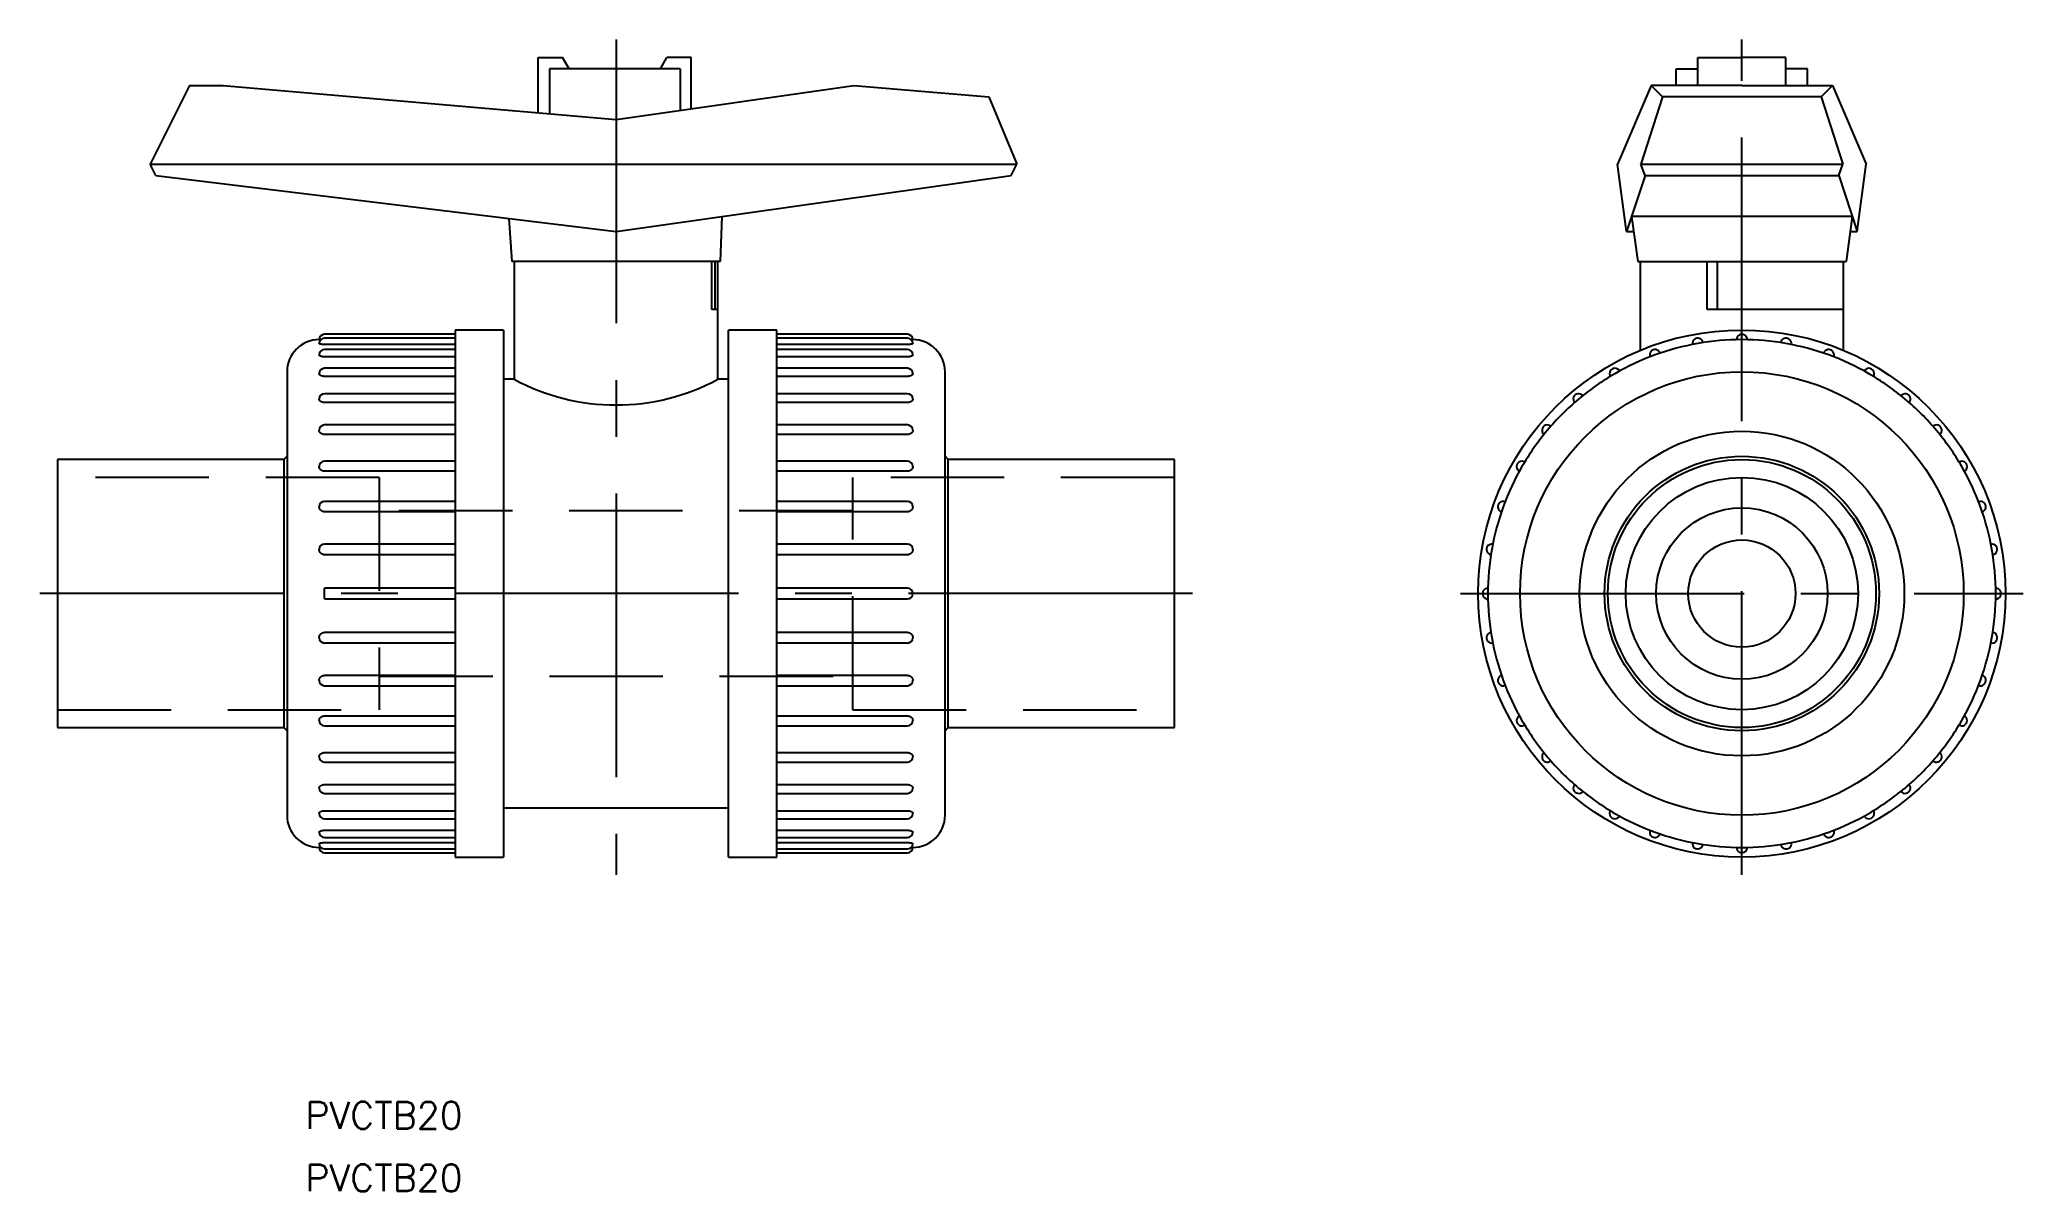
# Model space of a CAD drawing. Extents: x -191 to 31, y -67 to 62.
import ezdxf

# ---------------------------------------------------------------- set-up
doc = ezdxf.new("R2010")
doc.units = 0
doc.linetypes.add('CENTER', pattern=[50.8, 31.75, -6.35, 6.35, -6.35])
doc.linetypes.add('DASHED', pattern=[19.05, 12.7, -6.35])
doc.layers.get('0').update_dxf_attribs({"linetype": 'CONTINUOUS'})
doc.layers.add('CENTER', color=1, linetype='CENTER')
doc.styles.get("Standard").update_dxf_attribs({"font": 'txt.shx', "height": 3, "bigfont": 'bigfont.shx'})

msp = doc.modelspace()

# ---------------------------------------------------------------- texts
at = {"color": 7, "linetype": 'CONTINUOUS'}
for p in [(-160.77, -59.91), (-160.77, -66.91)]:
    msp.add_text('PVCTB20', height=3, dxfattribs=at).set_placement(p)

# ---------------------------------------------------------------- linework, layer by layer
at = {"color": 7, "linetype": 'CONTINUOUS'}
for p, q in [((-134.71, 60), (-131.97, 60)), ((-134.71, 53.83), (-134.71, 60)), ((-131.25, 58.74), (-131.97, 60)), ((-121.03, 58.74), (-120.3, 60)), ((-117.57, 60), (-120.3, 60)), ((-117.57, 54.28), (-117.57, 60)), ((-4.93, 60), (0, 60)), ((-4.93, 56.86), (-4.93, 60)), ((4.93, 60), (0, 60)), ((4.93, 56.86), (4.93, 60)), ((-118.83, 58.74), (-133.45, 58.74)), ((-133.45, 58.74), (-133.45, 53.72)), ((-118.83, 58.74), (-118.83, 54.1)), ((-7.34, 58.74), (-4.93, 58.74)), ((-7.34, 56.86), (-7.34, 58.74)), ((7.34, 58.74), (4.93, 58.74)), ((7.34, 56.86), (7.34, 58.74)), ((-173.74, 56.86), (-178.14, 48.05)), ((-173.74, 56.86), (-169.96, 56.86)), ((-169.96, 56.86), (-126, 53.08)), ((-126, 53.08), (-99.38, 56.86)), ((-99.38, 56.86), (-84.28, 55.6)), ((-84.28, 55.6), (-81.14, 48.05)), ((-10.14, 56.86), (-13.92, 48.05)), ((-8.88, 55.6), (-11.3, 48.05)), ((0, 56.86), (-10.14, 56.86)), ((-8.88, 55.6), (-10.14, 56.86)), ((8.88, 55.6), (-8.88, 55.6)), ((0, 56.86), (10.14, 56.86)), ((8.88, 55.6), (10.14, 56.86)), ((8.88, 55.6), (11.3, 48.05)), ((10.14, 56.86), (13.92, 48.05)), ((-126, 53.08), (-126, 40.53)), ((-178.14, 48.05), (-81.14, 48.05)), ((-177.51, 46.79), (-178.14, 48.05)), ((-177.51, 46.79), (-126, 40.53)), ((-126, 40.53), (-81.77, 46.79)), ((-81.77, 46.79), (-81.14, 48.05)), ((-12.91, 40.53), (-13.92, 48.05)), ((-10.84, 46.79), (-12.91, 40.53)), ((-11.3, 48.05), (11.3, 48.05)), ((-10.84, 46.79), (-11.3, 48.05)), ((-10.84, 46.79), (10.84, 46.79)), ((10.84, 46.79), (11.3, 48.05)), ((10.84, 46.79), (12.91, 40.53)), ((12.91, 40.53), (13.92, 48.05)), ((-114.14, 42.21), (-114.34, 37.17)), ((-12.36, 42.21), (-11.66, 37.17)), ((12.36, 42.21), (-12.36, 42.21)), ((12.36, 42.21), (11.66, 37.17)), ((-137.98, 41.98), (-137.66, 37.17)), ((-12.91, 40.53), (-12.12, 40.53)), ((12.12, 40.53), (12.91, 40.53)), ((-114.34, 37.17), (-137.66, 37.17)), ((-137.39, 37.17), (-137.39, 23.98)), ((-115.29, 31.78), (-115.29, 37.17)), ((-114.94, 37.17), (-114.94, 31.78)), ((-114.61, 31.78), (-114.61, 37.17)), ((-11.66, 37.17), (11.66, 37.17)), ((-11.39, 37.17), (-11.39, 27.21)), ((-3.9, 31.78), (-3.9, 37.17)), ((-2.75, 37.17), (-2.75, 31.78)), ((11.39, 31.78), (11.39, 37.17)), ((-114.61, 31.78), (-115.29, 31.78)), ((-114.61, 23.98), (-114.61, 31.78)), ((-2.76, 31.78), (-3.9, 31.78)), ((11.39, 31.78), (-2.75, 31.78)), ((11.39, 27.21), (11.39, 31.78)), ((-143.99, 29.02), (-158.62, 29.02)), ((-143.99, 29.5), (-143.99, -29.5)), ((-138.59, 29.5), (-143.99, 29.5)), ((-138.59, 29.5), (-138.59, -29.5)), ((-113.41, -29.5), (-113.41, 29.5)), ((-108.01, 29.5), (-113.41, 29.5)), ((-108.01, -29.5), (-108.01, 29.5)), ((-93.38, 29.02), (-108.01, 29.02)), ((-159.21, 28.42), (-159.22, 28.42)), ((-159.22, 28.42), (-159.22, 28.42)), ((-159.22, 28.42), (-159.22, 28.42)), ((-159.22, 28.42), (-159.22, 28.42)), ((-159.22, 28.42), (-159.22, 28.42)), ((-159.22, 27.98), (-159.22, 27.99)), ((-159.21, 27.98), (-159.22, 27.98)), ((-159.22, 27.98), (-159.22, 27.98)), ((-159.22, 26.7), (-159.22, 26.71)), ((-159.22, 26.69), (-159.22, 26.7)), ((-159.21, 26.68), (-159.22, 26.69)), ((-159.2, 28.42), (-159.21, 28.42)), ((-159.21, 28.42), (-159.21, 28.42)), ((-159.21, 28.42), (-159.21, 28.42)), ((-159.21, 28.42), (-159.21, 28.42)), ((-159.21, 28.42), (-159.21, 28.42)), ((-159.21, 27.97), (-159.21, 27.98)), ((-159.2, 27.97), (-159.21, 27.97)), ((-159.21, 26.67), (-159.21, 26.68)), ((-159.2, 26.66), (-159.21, 26.67)), ((-159.19, 28.42), (-159.2, 28.42)), ((-159.2, 28.42), (-159.2, 28.42)), ((-159.2, 28.42), (-159.2, 28.42)), ((-159.2, 27.96), (-159.2, 27.97)), ((-159.19, 27.96), (-159.2, 27.96)), ((-159.2, 26.65), (-159.2, 26.66)), ((-159.19, 26.64), (-159.2, 26.65)), ((-159.18, 28.42), (-159.19, 28.42)), ((-159.19, 28.42), (-159.19, 28.42)), ((-159.18, 27.95), (-159.19, 27.96)), ((-159.18, 26.63), (-159.19, 26.64)), ((-159.17, 28.42), (-159.18, 28.42)), ((-159.18, 28.42), (-159.18, 28.42)), ((-159.17, 27.95), (-159.18, 27.95)), ((-159.16, 28.42), (-159.17, 28.42)), ((-159.17, 28.42), (-159.17, 28.42)), ((-159.16, 27.94), (-159.17, 27.95)), ((-159.15, 28.42), (-159.16, 28.42)), ((-159.16, 28.42), (-159.16, 28.42)), ((-159.15, 27.94), (-159.16, 27.94)), ((-159.14, 28.42), (-159.15, 28.42)), ((-159.13, 27.93), (-159.15, 27.94)), ((-159.13, 28.42), (-159.14, 28.42)), ((-159.14, 28.42), (-159.14, 28.42)), ((-159.12, 28.42), (-159.13, 28.42)), ((-159.12, 27.93), (-159.13, 27.93)), ((-159.11, 28.42), (-159.12, 28.42)), ((-159.12, 28.42), (-159.12, 28.42)), ((-159.1, 27.93), (-159.12, 27.93)), ((-159.1, 28.42), (-159.11, 28.42)), ((-159.09, 28.42), (-159.1, 28.42)), ((-159.09, 27.92), (-159.1, 27.93)), ((-159.08, 28.42), (-159.09, 28.42)), ((-159.07, 27.92), (-159.09, 27.92)), ((-159.07, 28.42), (-159.08, 28.42)), ((-159.08, 28.42), (-159.08, 28.42)), ((-159.06, 28.42), (-159.07, 28.42)), ((-159.05, 27.91), (-159.07, 27.92)), ((-159.05, 28.42), (-159.06, 28.42)), ((-159.04, 28.42), (-159.05, 28.42)), ((-159.03, 27.91), (-159.05, 27.91)), ((-159.01, 27.91), (-159.03, 27.91)), ((-158.99, 27.9), (-159.01, 27.91)), ((-158.97, 27.9), (-158.99, 27.9)), ((-158.95, 27.9), (-158.97, 27.9)), ((-158.93, 27.89), (-158.95, 27.9)), ((-158.9, 27.89), (-158.93, 27.89)), ((-158.88, 27.89), (-158.9, 27.89)), ((-158.85, 27.89), (-158.88, 27.89)), ((-158.83, 27.89), (-158.85, 27.89)), ((-158.8, 27.88), (-158.83, 27.89)), ((-158.78, 27.88), (-158.8, 27.88)), ((-158.75, 27.88), (-158.78, 27.88)), ((-158.72, 27.88), (-158.75, 27.88)), ((-158.7, 27.88), (-158.72, 27.88)), ((-158.67, 27.88), (-158.7, 27.88)), ((-158.64, 27.88), (-158.67, 27.88)), ((-158.62, 27.88), (-158.64, 27.88)), ((-143.99, 28.59), (-158.62, 28.59)), ((-143.99, 27.88), (-158.62, 27.88)), ((-143.99, 27.31), (-158.62, 27.31)), ((-93.38, 28.59), (-108.01, 28.59)), ((-93.38, 27.88), (-108.01, 27.88)), ((-93.38, 27.31), (-108.01, 27.31)), ((-93.36, 27.88), (-93.38, 27.88)), ((-93.33, 27.88), (-93.36, 27.88)), ((-93.3, 27.88), (-93.33, 27.88)), ((-93.28, 27.88), (-93.3, 27.88)), ((-93.25, 27.88), (-93.28, 27.88)), ((-93.22, 27.88), (-93.25, 27.88)), ((-93.2, 27.88), (-93.22, 27.88)), ((-93.17, 27.89), (-93.2, 27.88)), ((-93.15, 27.89), (-93.17, 27.89)), ((-93.12, 27.89), (-93.15, 27.89)), ((-93.1, 27.89), (-93.12, 27.89)), ((-93.07, 27.89), (-93.1, 27.89)), ((-93.05, 27.9), (-93.07, 27.89)), ((-93.03, 27.9), (-93.05, 27.9)), ((-93.01, 27.9), (-93.03, 27.9)), ((-92.99, 27.91), (-93.01, 27.9)), ((-92.97, 27.91), (-92.99, 27.91)), ((-92.95, 27.91), (-92.97, 27.91)), ((-92.95, 28.42), (-92.96, 28.42)), ((-92.94, 28.42), (-92.95, 28.42)), ((-92.93, 27.92), (-92.95, 27.91)), ((-92.93, 28.42), (-92.94, 28.42)), ((-92.92, 28.42), (-92.93, 28.42)), ((-92.91, 27.92), (-92.93, 27.92)), ((-92.91, 28.42), (-92.92, 28.42)), ((-92.92, 28.42), (-92.92, 28.42)), ((-92.9, 28.42), (-92.91, 28.42)), ((-92.9, 27.93), (-92.91, 27.92)), ((-92.89, 28.42), (-92.9, 28.42)), ((-92.88, 27.93), (-92.9, 27.93)), ((-92.88, 28.42), (-92.89, 28.42)), ((-92.87, 28.42), (-92.88, 28.42)), ((-92.88, 28.42), (-92.88, 28.42)), ((-92.87, 27.93), (-92.88, 27.93)), ((-92.86, 28.42), (-92.87, 28.42)), ((-92.85, 27.94), (-92.87, 27.93)), ((-92.85, 28.42), (-92.86, 28.42)), ((-92.86, 28.42), (-92.86, 28.42)), ((-92.84, 28.42), (-92.85, 28.42)), ((-92.84, 27.94), (-92.85, 27.94)), ((-92.83, 28.42), (-92.84, 28.42)), ((-92.84, 28.42), (-92.84, 28.42)), ((-92.83, 27.95), (-92.84, 27.94)), ((-92.82, 28.42), (-92.83, 28.42)), ((-92.83, 28.42), (-92.83, 28.42)), ((-92.82, 27.95), (-92.83, 27.95)), ((-92.81, 28.42), (-92.82, 28.42)), ((-92.82, 28.42), (-92.82, 28.42)), ((-92.81, 27.96), (-92.82, 27.95)), ((-92.81, 26.64), (-92.82, 26.63)), ((-92.8, 28.42), (-92.81, 28.42)), ((-92.81, 28.42), (-92.81, 28.42)), ((-92.8, 27.96), (-92.81, 27.96)), ((-92.8, 26.65), (-92.81, 26.64)), ((-92.79, 28.42), (-92.8, 28.42)), ((-92.8, 28.42), (-92.8, 28.42)), ((-92.8, 28.42), (-92.8, 28.42)), ((-92.79, 27.97), (-92.8, 27.97)), ((-92.8, 27.97), (-92.8, 27.96)), ((-92.79, 26.67), (-92.8, 26.66)), ((-92.8, 26.66), (-92.8, 26.65)), ((-92.78, 28.42), (-92.79, 28.42)), ((-92.79, 28.42), (-92.79, 28.42)), ((-92.79, 28.42), (-92.79, 28.42)), ((-92.79, 28.42), (-92.79, 28.42)), ((-92.79, 28.42), (-92.79, 28.42)), ((-92.78, 27.98), (-92.79, 27.98)), ((-92.79, 27.98), (-92.79, 27.97)), ((-92.78, 26.69), (-92.79, 26.68)), ((-92.79, 26.68), (-92.79, 26.67)), ((-92.78, 28.42), (-92.78, 28.42)), ((-92.78, 28.42), (-92.78, 28.42)), ((-92.78, 28.42), (-92.78, 28.42)), ((-92.78, 28.42), (-92.78, 28.42)), ((-92.78, 27.99), (-92.78, 27.98)), ((-92.78, 27.98), (-92.78, 27.98)), ((-92.78, 26.71), (-92.78, 26.7)), ((-92.78, 26.7), (-92.78, 26.69)), ((-162.82, 24.82), (-162.82, -24.82)), ((-159.22, 24.6), (-159.22, 24.61)), ((-159.22, 24.59), (-159.22, 24.6)), ((-159.21, 24.57), (-159.22, 24.59)), ((-159.21, 24.56), (-159.21, 24.57)), ((-159.2, 24.55), (-159.21, 24.56)), ((-159.2, 24.53), (-159.2, 24.55)), ((-159.19, 24.52), (-159.2, 24.53)), ((-159.18, 24.51), (-159.19, 24.52)), ((-159.17, 26.62), (-159.18, 26.63)), ((-159.17, 24.49), (-159.18, 24.51)), ((-159.16, 26.62), (-159.17, 26.62)), ((-159.16, 24.48), (-159.17, 24.49)), ((-159.15, 26.61), (-159.16, 26.62)), ((-159.15, 24.47), (-159.16, 24.48)), ((-159.13, 26.6), (-159.15, 26.61)), ((-159.13, 24.46), (-159.15, 24.47)), ((-159.12, 26.59), (-159.13, 26.6)), ((-159.12, 24.45), (-159.13, 24.46)), ((-159.1, 26.58), (-159.12, 26.59)), ((-159.1, 24.43), (-159.12, 24.45)), ((-159.09, 26.58), (-159.1, 26.58)), ((-159.09, 24.42), (-159.1, 24.43)), ((-159.07, 26.57), (-159.09, 26.58)), ((-159.07, 24.41), (-159.09, 24.42)), ((-159.05, 26.56), (-159.07, 26.57)), ((-159.03, 26.55), (-159.05, 26.56)), ((-159.01, 26.55), (-159.03, 26.55)), ((-158.99, 26.54), (-159.01, 26.55)), ((-158.97, 26.54), (-158.99, 26.54)), ((-158.95, 26.53), (-158.97, 26.54)), ((-158.93, 26.53), (-158.95, 26.53)), ((-158.9, 26.52), (-158.93, 26.53)), ((-158.88, 26.52), (-158.9, 26.52)), ((-158.85, 26.51), (-158.88, 26.52)), ((-158.83, 26.51), (-158.85, 26.51)), ((-158.8, 26.51), (-158.83, 26.51)), ((-158.78, 26.5), (-158.8, 26.51)), ((-158.75, 26.5), (-158.78, 26.5)), ((-158.72, 26.5), (-158.75, 26.5)), ((-158.7, 26.5), (-158.72, 26.5)), ((-158.67, 26.5), (-158.7, 26.5)), ((-158.64, 26.5), (-158.67, 26.5)), ((-158.62, 26.5), (-158.64, 26.5)), ((-143.99, 26.5), (-158.62, 26.5)), ((-143.99, 25.21), (-158.62, 25.21)), ((-93.38, 26.5), (-108.01, 26.5)), ((-93.38, 25.21), (-108.01, 25.21)), ((-93.36, 26.5), (-93.38, 26.5)), ((-93.33, 26.5), (-93.36, 26.5)), ((-93.3, 26.5), (-93.33, 26.5)), ((-93.28, 26.5), (-93.3, 26.5)), ((-93.25, 26.5), (-93.28, 26.5)), ((-93.22, 26.5), (-93.25, 26.5)), ((-93.2, 26.51), (-93.22, 26.5)), ((-93.17, 26.51), (-93.2, 26.51)), ((-93.15, 26.51), (-93.17, 26.51)), ((-93.12, 26.52), (-93.15, 26.51)), ((-93.1, 26.52), (-93.12, 26.52)), ((-93.07, 26.53), (-93.1, 26.52)), ((-93.05, 26.53), (-93.07, 26.53)), ((-93.03, 26.54), (-93.05, 26.53)), ((-93.01, 26.54), (-93.03, 26.54)), ((-92.99, 26.55), (-93.01, 26.54)), ((-92.97, 26.55), (-92.99, 26.55)), ((-92.95, 26.56), (-92.97, 26.55)), ((-92.93, 26.57), (-92.95, 26.56)), ((-92.91, 26.58), (-92.93, 26.57)), ((-92.91, 24.42), (-92.93, 24.41)), ((-92.9, 26.58), (-92.91, 26.58)), ((-92.9, 24.43), (-92.91, 24.42)), ((-92.88, 26.59), (-92.9, 26.58)), ((-92.88, 24.45), (-92.9, 24.43)), ((-92.87, 26.6), (-92.88, 26.59)), ((-92.87, 24.46), (-92.88, 24.45)), ((-92.85, 26.61), (-92.87, 26.6)), ((-92.85, 24.47), (-92.87, 24.46)), ((-92.84, 26.62), (-92.85, 26.61)), ((-92.84, 24.48), (-92.85, 24.47)), ((-92.83, 26.62), (-92.84, 26.62)), ((-92.83, 24.49), (-92.84, 24.48)), ((-92.82, 26.63), (-92.83, 26.62)), ((-92.82, 24.51), (-92.83, 24.49)), ((-92.81, 24.52), (-92.82, 24.51)), ((-92.8, 24.53), (-92.81, 24.52)), ((-92.79, 24.56), (-92.8, 24.55)), ((-92.8, 24.55), (-92.8, 24.53)), ((-92.78, 24.59), (-92.79, 24.57)), ((-92.79, 24.57), (-92.79, 24.56)), ((-92.78, 24.61), (-92.78, 24.6)), ((-92.78, 24.6), (-92.78, 24.59)), ((-89.18, -24.82), (-89.18, 24.82)), ((-159.05, 24.4), (-159.07, 24.41)), ((-159.03, 24.39), (-159.05, 24.4)), ((-159.01, 24.38), (-159.03, 24.39)), ((-158.99, 24.37), (-159.01, 24.38)), ((-158.97, 24.37), (-158.99, 24.37)), ((-158.95, 24.36), (-158.97, 24.37)), ((-158.93, 24.35), (-158.95, 24.36)), ((-158.9, 24.34), (-158.93, 24.35)), ((-158.88, 24.34), (-158.9, 24.34)), ((-158.85, 24.33), (-158.88, 24.34)), ((-158.83, 24.33), (-158.85, 24.33)), ((-158.8, 24.32), (-158.83, 24.33)), ((-158.78, 24.32), (-158.8, 24.32)), ((-158.75, 24.32), (-158.78, 24.32)), ((-158.72, 24.31), (-158.75, 24.32)), ((-158.7, 24.31), (-158.72, 24.31)), ((-158.67, 24.31), (-158.7, 24.31)), ((-158.64, 24.31), (-158.67, 24.31)), ((-158.62, 24.31), (-158.64, 24.31)), ((-143.99, 24.31), (-158.62, 24.31)), ((-143.99, 22.37), (-158.62, 22.37)), ((-137.39, 23.98), (-138.59, 23.98)), ((-113.41, 23.98), (-114.61, 23.98)), ((-93.38, 24.31), (-108.01, 24.31)), ((-93.38, 22.37), (-108.01, 22.37)), ((-93.36, 24.31), (-93.38, 24.31)), ((-93.33, 24.31), (-93.36, 24.31)), ((-93.3, 24.31), (-93.33, 24.31)), ((-93.28, 24.31), (-93.3, 24.31)), ((-93.25, 24.32), (-93.28, 24.31)), ((-93.22, 24.32), (-93.25, 24.32)), ((-93.2, 24.32), (-93.22, 24.32)), ((-93.17, 24.33), (-93.2, 24.32)), ((-93.15, 24.33), (-93.17, 24.33)), ((-93.12, 24.34), (-93.15, 24.33)), ((-93.1, 24.34), (-93.12, 24.34)), ((-93.07, 24.35), (-93.1, 24.34)), ((-93.05, 24.36), (-93.07, 24.35)), ((-93.03, 24.37), (-93.05, 24.36)), ((-93.01, 24.37), (-93.03, 24.37)), ((-92.99, 24.38), (-93.01, 24.37)), ((-92.97, 24.39), (-92.99, 24.38)), ((-92.95, 24.4), (-92.97, 24.39)), ((-92.93, 24.41), (-92.95, 24.4)), ((-159.22, 21.75), (-159.22, 21.77)), ((-159.22, 21.74), (-159.22, 21.75)), ((-159.21, 21.72), (-159.22, 21.74)), ((-159.21, 21.7), (-159.21, 21.72)), ((-159.2, 21.69), (-159.21, 21.7)), ((-159.2, 21.67), (-159.2, 21.69)), ((-159.19, 21.65), (-159.2, 21.67)), ((-159.18, 21.63), (-159.19, 21.65)), ((-159.17, 21.62), (-159.18, 21.63)), ((-159.16, 21.6), (-159.17, 21.62)), ((-159.15, 21.59), (-159.16, 21.6)), ((-159.13, 21.57), (-159.15, 21.59)), ((-159.12, 21.56), (-159.13, 21.57)), ((-159.1, 21.54), (-159.12, 21.56)), ((-159.09, 21.53), (-159.1, 21.54)), ((-159.07, 21.51), (-159.09, 21.53)), ((-159.05, 21.5), (-159.07, 21.51)), ((-159.03, 21.49), (-159.05, 21.5)), ((-159.01, 21.48), (-159.03, 21.49)), ((-158.99, 21.47), (-159.01, 21.48)), ((-158.97, 21.46), (-158.99, 21.47)), ((-158.95, 21.45), (-158.97, 21.46)), ((-158.93, 21.44), (-158.95, 21.45)), ((-158.9, 21.43), (-158.93, 21.44)), ((-158.88, 21.42), (-158.9, 21.43)), ((-158.85, 21.41), (-158.88, 21.42)), ((-158.83, 21.41), (-158.85, 21.41)), ((-158.8, 21.4), (-158.83, 21.41)), ((-158.78, 21.4), (-158.8, 21.4)), ((-158.75, 21.39), (-158.78, 21.4)), ((-158.72, 21.39), (-158.75, 21.39)), ((-158.7, 21.38), (-158.72, 21.39)), ((-158.67, 21.38), (-158.7, 21.38)), ((-158.64, 21.38), (-158.67, 21.38)), ((-158.62, 21.38), (-158.64, 21.38)), ((-143.99, 21.38), (-158.62, 21.38)), ((-93.38, 21.38), (-108.01, 21.38)), ((-93.36, 21.38), (-93.38, 21.38)), ((-93.33, 21.38), (-93.36, 21.38)), ((-93.3, 21.38), (-93.33, 21.38)), ((-93.28, 21.39), (-93.3, 21.38)), ((-93.25, 21.39), (-93.28, 21.39)), ((-93.22, 21.4), (-93.25, 21.39)), ((-93.2, 21.4), (-93.22, 21.4)), ((-93.17, 21.41), (-93.2, 21.4)), ((-93.15, 21.41), (-93.17, 21.41)), ((-93.12, 21.42), (-93.15, 21.41)), ((-93.1, 21.43), (-93.12, 21.42)), ((-93.07, 21.44), (-93.1, 21.43)), ((-93.05, 21.45), (-93.07, 21.44)), ((-93.03, 21.46), (-93.05, 21.45)), ((-93.01, 21.47), (-93.03, 21.46)), ((-92.99, 21.48), (-93.01, 21.47)), ((-92.97, 21.49), (-92.99, 21.48)), ((-92.95, 21.5), (-92.97, 21.49)), ((-92.93, 21.51), (-92.95, 21.5)), ((-92.91, 21.53), (-92.93, 21.51)), ((-92.9, 21.54), (-92.91, 21.53)), ((-92.88, 21.56), (-92.9, 21.54)), ((-92.87, 21.57), (-92.88, 21.56)), ((-92.85, 21.59), (-92.87, 21.57)), ((-92.84, 21.6), (-92.85, 21.59)), ((-92.83, 21.62), (-92.84, 21.6)), ((-92.82, 21.63), (-92.83, 21.62)), ((-92.81, 21.65), (-92.82, 21.63)), ((-92.8, 21.67), (-92.81, 21.65)), ((-92.79, 21.7), (-92.8, 21.69)), ((-92.8, 21.69), (-92.8, 21.67)), ((-92.78, 21.74), (-92.79, 21.72)), ((-92.79, 21.72), (-92.79, 21.7)), ((-92.78, 21.77), (-92.78, 21.75)), ((-92.78, 21.75), (-92.78, 21.74)), ((-159.22, 18.25), (-159.22, 18.27)), ((-159.22, 18.23), (-159.22, 18.25)), ((-159.21, 18.21), (-159.22, 18.23)), ((-159.21, 18.19), (-159.21, 18.21)), ((-159.2, 18.17), (-159.21, 18.19)), ((-159.2, 18.15), (-159.2, 18.17)), ((-159.19, 18.13), (-159.2, 18.15)), ((-159.18, 18.11), (-159.19, 18.13)), ((-159.17, 18.09), (-159.18, 18.11)), ((-159.16, 18.07), (-159.17, 18.09)), ((-159.15, 18.05), (-159.16, 18.07)), ((-159.13, 18.03), (-159.15, 18.05)), ((-159.12, 18.01), (-159.13, 18.03)), ((-159.1, 18), (-159.12, 18.01)), ((-159.09, 17.98), (-159.1, 18)), ((-159.07, 17.96), (-159.09, 17.98)), ((-159.05, 17.95), (-159.07, 17.96)), ((-159.03, 17.93), (-159.05, 17.95)), ((-159.01, 17.92), (-159.03, 17.93)), ((-158.99, 17.91), (-159.01, 17.92)), ((-158.97, 17.89), (-158.99, 17.91)), ((-158.95, 17.88), (-158.97, 17.89)), ((-158.93, 17.87), (-158.95, 17.88)), ((-158.9, 17.86), (-158.93, 17.87)), ((-158.88, 17.85), (-158.9, 17.86)), ((-158.85, 17.84), (-158.88, 17.85)), ((-158.83, 17.83), (-158.85, 17.84)), ((-158.8, 17.83), (-158.83, 17.83)), ((-158.78, 17.82), (-158.8, 17.83)), ((-158.75, 17.82), (-158.78, 17.82)), ((-158.72, 17.81), (-158.75, 17.82)), ((-158.7, 17.81), (-158.72, 17.81)), ((-158.67, 17.81), (-158.7, 17.81)), ((-158.64, 17.81), (-158.67, 17.81)), ((-158.62, 17.81), (-158.64, 17.81)), ((-143.99, 18.87), (-158.62, 18.87)), ((-143.99, 17.81), (-158.62, 17.81)), ((-93.38, 18.87), (-108.01, 18.87)), ((-93.38, 17.81), (-108.01, 17.81)), ((-93.36, 17.81), (-93.38, 17.81)), ((-93.33, 17.81), (-93.36, 17.81)), ((-93.3, 17.81), (-93.33, 17.81)), ((-93.28, 17.81), (-93.3, 17.81)), ((-93.25, 17.82), (-93.28, 17.81)), ((-93.22, 17.82), (-93.25, 17.82)), ((-93.2, 17.83), (-93.22, 17.82)), ((-93.17, 17.83), (-93.2, 17.83)), ((-93.15, 17.84), (-93.17, 17.83)), ((-93.12, 17.85), (-93.15, 17.84)), ((-93.1, 17.86), (-93.12, 17.85)), ((-93.07, 17.87), (-93.1, 17.86)), ((-93.05, 17.88), (-93.07, 17.87)), ((-93.03, 17.89), (-93.05, 17.88)), ((-93.01, 17.91), (-93.03, 17.89)), ((-92.99, 17.92), (-93.01, 17.91)), ((-92.97, 17.93), (-92.99, 17.92)), ((-92.95, 17.95), (-92.97, 17.93)), ((-92.93, 17.96), (-92.95, 17.95)), ((-92.91, 17.98), (-92.93, 17.96)), ((-92.9, 18), (-92.91, 17.98)), ((-92.88, 18.01), (-92.9, 18)), ((-92.87, 18.03), (-92.88, 18.01)), ((-92.85, 18.05), (-92.87, 18.03)), ((-92.84, 18.07), (-92.85, 18.05)), ((-92.83, 18.09), (-92.84, 18.07)), ((-92.82, 18.11), (-92.83, 18.09)), ((-92.81, 18.13), (-92.82, 18.11)), ((-92.8, 18.15), (-92.81, 18.13)), ((-92.79, 18.19), (-92.8, 18.17)), ((-92.8, 18.17), (-92.8, 18.15)), ((-92.78, 18.23), (-92.79, 18.21)), ((-92.79, 18.21), (-92.79, 18.19)), ((-92.78, 18.27), (-92.78, 18.25)), ((-92.78, 18.25), (-92.78, 18.23)), ((-188.5, 15), (-188.5, -15)), ((-163.17, 15), (-188.5, 15)), ((-162.82, 15.36), (-163.17, 15)), ((-163.17, 15), (-163.17, -15)), ((-159.22, 14.19), (-159.22, 14.21)), ((-159.22, 14.16), (-159.22, 14.19)), ((-159.21, 14.14), (-159.22, 14.16)), ((-159.21, 14.12), (-159.21, 14.14)), ((-159.2, 14.09), (-159.21, 14.12)), ((-159.2, 14.07), (-159.2, 14.09)), ((-159.19, 14.05), (-159.2, 14.07)), ((-159.18, 14.03), (-159.19, 14.05)), ((-159.17, 14), (-159.18, 14.03)), ((-159.16, 13.98), (-159.17, 14)), ((-159.15, 13.96), (-159.16, 13.98)), ((-159.13, 13.94), (-159.15, 13.96)), ((-159.12, 13.92), (-159.13, 13.94)), ((-159.1, 13.9), (-159.12, 13.92)), ((-159.09, 13.88), (-159.1, 13.9)), ((-159.07, 13.87), (-159.09, 13.88)), ((-159.05, 13.85), (-159.07, 13.87)), ((-159.03, 13.83), (-159.05, 13.85)), ((-159.01, 13.82), (-159.03, 13.83)), ((-158.99, 13.8), (-159.01, 13.82)), ((-158.97, 13.79), (-158.99, 13.8)), ((-158.95, 13.77), (-158.97, 13.79)), ((-158.93, 13.76), (-158.95, 13.77)), ((-158.9, 13.75), (-158.93, 13.76)), ((-158.88, 13.74), (-158.9, 13.75)), ((-158.85, 13.73), (-158.88, 13.74)), ((-158.83, 13.72), (-158.85, 13.73)), ((-158.8, 13.71), (-158.83, 13.72)), ((-158.78, 13.71), (-158.8, 13.71)), ((-158.75, 13.7), (-158.78, 13.71)), ((-158.72, 13.7), (-158.75, 13.7)), ((-158.7, 13.69), (-158.72, 13.7)), ((-158.67, 13.69), (-158.7, 13.69)), ((-158.64, 13.69), (-158.67, 13.69)), ((-158.62, 13.69), (-158.64, 13.69)), ((-143.99, 14.81), (-158.62, 14.81)), ((-143.99, 13.69), (-158.62, 13.69)), ((-93.38, 14.81), (-108.01, 14.81)), ((-93.38, 13.69), (-108.01, 13.69)), ((-93.36, 13.69), (-93.38, 13.69)), ((-93.33, 13.69), (-93.36, 13.69)), ((-93.3, 13.69), (-93.33, 13.69)), ((-93.28, 13.7), (-93.3, 13.69)), ((-93.25, 13.7), (-93.28, 13.7)), ((-93.22, 13.71), (-93.25, 13.7)), ((-93.2, 13.71), (-93.22, 13.71)), ((-93.17, 13.72), (-93.2, 13.71)), ((-93.15, 13.73), (-93.17, 13.72)), ((-93.12, 13.74), (-93.15, 13.73)), ((-93.1, 13.75), (-93.12, 13.74)), ((-93.07, 13.76), (-93.1, 13.75)), ((-93.05, 13.77), (-93.07, 13.76)), ((-93.03, 13.79), (-93.05, 13.77)), ((-93.01, 13.8), (-93.03, 13.79)), ((-92.99, 13.82), (-93.01, 13.8)), ((-92.97, 13.83), (-92.99, 13.82)), ((-92.95, 13.85), (-92.97, 13.83)), ((-92.93, 13.87), (-92.95, 13.85)), ((-92.91, 13.88), (-92.93, 13.87)), ((-92.9, 13.9), (-92.91, 13.88)), ((-92.88, 13.92), (-92.9, 13.9)), ((-92.87, 13.94), (-92.88, 13.92)), ((-92.85, 13.96), (-92.87, 13.94)), ((-92.84, 13.98), (-92.85, 13.96)), ((-92.83, 14), (-92.84, 13.98)), ((-92.82, 14.03), (-92.83, 14)), ((-92.81, 14.05), (-92.82, 14.03)), ((-92.8, 14.07), (-92.81, 14.05)), ((-92.79, 14.12), (-92.8, 14.09)), ((-92.8, 14.09), (-92.8, 14.07)), ((-92.78, 14.16), (-92.79, 14.14)), ((-92.79, 14.14), (-92.79, 14.12)), ((-92.78, 14.21), (-92.78, 14.19)), ((-92.78, 14.19), (-92.78, 14.16)), ((-88.83, 15), (-89.18, 15.36)), ((-63.5, 15), (-88.83, 15)), ((-88.83, -15), (-88.83, 15)), ((-63.5, -15), (-63.5, 15)), ((-159.22, 9.7), (-159.22, 9.72)), ((-159.22, 9.67), (-159.22, 9.7)), ((-159.21, 9.65), (-159.22, 9.67)), ((-159.21, 9.62), (-159.21, 9.65)), ((-159.2, 9.6), (-159.21, 9.62)), ((-159.2, 9.57), (-159.2, 9.6)), ((-159.19, 9.54), (-159.2, 9.57)), ((-159.18, 9.52), (-159.19, 9.54)), ((-159.17, 9.5), (-159.18, 9.52)), ((-159.16, 9.47), (-159.17, 9.5)), ((-159.15, 9.45), (-159.16, 9.47)), ((-159.13, 9.43), (-159.15, 9.45)), ((-159.12, 9.41), (-159.13, 9.43)), ((-159.1, 9.39), (-159.12, 9.41)), ((-159.09, 9.37), (-159.1, 9.39)), ((-159.07, 9.35), (-159.09, 9.37)), ((-159.05, 9.33), (-159.07, 9.35)), ((-159.03, 9.31), (-159.05, 9.33)), ((-159.01, 9.29), (-159.03, 9.31)), ((-158.99, 9.28), (-159.01, 9.29)), ((-158.97, 9.26), (-158.99, 9.28)), ((-158.95, 9.25), (-158.97, 9.26)), ((-158.93, 9.24), (-158.95, 9.25)), ((-158.9, 9.22), (-158.93, 9.24)), ((-158.88, 9.21), (-158.9, 9.22)), ((-158.85, 9.2), (-158.88, 9.21)), ((-158.83, 9.19), (-158.85, 9.2)), ((-158.8, 9.18), (-158.83, 9.19)), ((-158.78, 9.17), (-158.8, 9.18)), ((-158.75, 9.17), (-158.78, 9.17)), ((-158.72, 9.16), (-158.75, 9.17)), ((-158.7, 9.16), (-158.72, 9.16)), ((-158.67, 9.16), (-158.7, 9.16)), ((-158.64, 9.16), (-158.67, 9.16)), ((-158.62, 9.15), (-158.64, 9.16)), ((-143.99, 10.32), (-158.62, 10.32)), ((-143.99, 9.15), (-158.62, 9.15)), ((-93.38, 10.32), (-108.01, 10.32)), ((-93.38, 9.15), (-108.01, 9.15)), ((-93.36, 9.16), (-93.38, 9.15)), ((-93.33, 9.16), (-93.36, 9.16)), ((-93.3, 9.16), (-93.33, 9.16)), ((-93.28, 9.16), (-93.3, 9.16)), ((-93.25, 9.17), (-93.28, 9.16)), ((-93.22, 9.17), (-93.25, 9.17)), ((-93.2, 9.18), (-93.22, 9.17)), ((-93.17, 9.19), (-93.2, 9.18)), ((-93.15, 9.2), (-93.17, 9.19)), ((-93.12, 9.21), (-93.15, 9.2)), ((-93.1, 9.22), (-93.12, 9.21)), ((-93.07, 9.24), (-93.1, 9.22)), ((-93.05, 9.25), (-93.07, 9.24)), ((-93.03, 9.26), (-93.05, 9.25)), ((-93.01, 9.28), (-93.03, 9.26)), ((-92.99, 9.29), (-93.01, 9.28)), ((-92.97, 9.31), (-92.99, 9.29)), ((-92.95, 9.33), (-92.97, 9.31)), ((-92.93, 9.35), (-92.95, 9.33)), ((-92.91, 9.37), (-92.93, 9.35)), ((-92.9, 9.39), (-92.91, 9.37)), ((-92.88, 9.41), (-92.9, 9.39)), ((-92.87, 9.43), (-92.88, 9.41)), ((-92.85, 9.45), (-92.87, 9.43)), ((-92.84, 9.47), (-92.85, 9.45)), ((-92.83, 9.5), (-92.84, 9.47)), ((-92.82, 9.52), (-92.83, 9.5)), ((-92.81, 9.54), (-92.82, 9.52)), ((-92.8, 9.57), (-92.81, 9.54)), ((-92.79, 9.62), (-92.8, 9.6)), ((-92.8, 9.6), (-92.8, 9.57)), ((-92.78, 9.67), (-92.79, 9.65)), ((-92.79, 9.65), (-92.79, 9.62)), ((-92.78, 9.72), (-92.78, 9.7)), ((-92.78, 9.7), (-92.78, 9.67)), ((-159.22, 4.91), (-159.22, 4.94)), ((-159.22, 4.88), (-159.22, 4.91)), ((-159.21, 4.86), (-159.22, 4.88)), ((-159.21, 4.83), (-159.21, 4.86)), ((-159.2, 4.8), (-159.21, 4.83)), ((-159.2, 4.78), (-159.2, 4.8)), ((-159.19, 4.75), (-159.2, 4.78)), ((-159.18, 4.73), (-159.19, 4.75)), ((-159.17, 4.7), (-159.18, 4.73)), ((-159.16, 4.68), (-159.17, 4.7)), ((-159.15, 4.65), (-159.16, 4.68)), ((-159.13, 4.63), (-159.15, 4.65)), ((-159.12, 4.61), (-159.13, 4.63)), ((-159.1, 4.59), (-159.12, 4.61)), ((-159.09, 4.57), (-159.1, 4.59)), ((-159.07, 4.54), (-159.09, 4.57)), ((-159.05, 4.52), (-159.07, 4.54)), ((-159.03, 4.51), (-159.05, 4.52)), ((-159.01, 4.49), (-159.03, 4.51)), ((-158.99, 4.47), (-159.01, 4.49)), ((-158.97, 4.46), (-158.99, 4.47)), ((-158.95, 4.44), (-158.97, 4.46)), ((-158.93, 4.43), (-158.95, 4.44)), ((-143.99, 5.53), (-158.62, 5.53)), ((-93.38, 5.53), (-108.01, 5.53)), ((-93.05, 4.44), (-93.07, 4.43)), ((-93.03, 4.46), (-93.05, 4.44)), ((-93.01, 4.47), (-93.03, 4.46)), ((-92.99, 4.49), (-93.01, 4.47)), ((-92.97, 4.51), (-92.99, 4.49)), ((-92.95, 4.52), (-92.97, 4.51)), ((-92.93, 4.54), (-92.95, 4.52)), ((-92.91, 4.57), (-92.93, 4.54)), ((-92.9, 4.59), (-92.91, 4.57)), ((-92.88, 4.61), (-92.9, 4.59)), ((-92.87, 4.63), (-92.88, 4.61)), ((-92.85, 4.65), (-92.87, 4.63)), ((-92.84, 4.68), (-92.85, 4.65)), ((-92.83, 4.7), (-92.84, 4.68)), ((-92.82, 4.73), (-92.83, 4.7)), ((-92.81, 4.75), (-92.82, 4.73)), ((-92.8, 4.78), (-92.81, 4.75)), ((-92.79, 4.83), (-92.8, 4.8)), ((-92.8, 4.8), (-92.8, 4.78)), ((-92.78, 4.88), (-92.79, 4.86)), ((-92.79, 4.86), (-92.79, 4.83)), ((-92.78, 4.94), (-92.78, 4.91)), ((-92.78, 4.91), (-92.78, 4.88)), ((-158.9, 4.41), (-158.93, 4.43)), ((-158.88, 4.4), (-158.9, 4.41)), ((-158.85, 4.39), (-158.88, 4.4)), ((-158.83, 4.38), (-158.85, 4.39)), ((-158.8, 4.37), (-158.83, 4.38)), ((-158.78, 4.36), (-158.8, 4.37)), ((-158.75, 4.36), (-158.78, 4.36)), ((-158.72, 4.35), (-158.75, 4.36)), ((-158.7, 4.35), (-158.72, 4.35)), ((-158.67, 4.35), (-158.7, 4.35)), ((-158.64, 4.34), (-158.67, 4.35)), ((-158.62, 4.34), (-158.64, 4.34)), ((-143.99, 4.34), (-158.62, 4.34)), ((-93.38, 4.34), (-108.01, 4.34)), ((-93.36, 4.34), (-93.38, 4.34)), ((-93.33, 4.35), (-93.36, 4.34)), ((-93.3, 4.35), (-93.33, 4.35)), ((-93.28, 4.35), (-93.3, 4.35)), ((-93.25, 4.36), (-93.28, 4.35)), ((-93.22, 4.36), (-93.25, 4.36)), ((-93.2, 4.37), (-93.22, 4.36)), ((-93.17, 4.38), (-93.2, 4.37)), ((-93.15, 4.39), (-93.17, 4.38)), ((-93.12, 4.4), (-93.15, 4.39)), ((-93.1, 4.41), (-93.12, 4.4)), ((-93.07, 4.43), (-93.1, 4.41)), ((-143.99, 0.6), (-158.62, 0.6)), ((-158.62, -0.6), (-158.62, 0.6)), ((-93.38, 0.6), (-108.01, 0.6)), ((-158.62, -0.6), (-143.99, -0.6)), ((-108.01, -0.6), (-93.38, -0.6)), ((-158.95, -4.44), (-158.93, -4.43)), ((-158.93, -4.43), (-158.9, -4.41)), ((-158.9, -4.41), (-158.88, -4.4)), ((-158.88, -4.4), (-158.85, -4.39)), ((-158.85, -4.39), (-158.83, -4.38)), ((-158.83, -4.38), (-158.8, -4.37)), ((-158.8, -4.37), (-158.78, -4.36)), ((-158.78, -4.36), (-158.75, -4.36)), ((-158.75, -4.36), (-158.72, -4.35)), ((-158.72, -4.35), (-158.7, -4.35)), ((-158.7, -4.35), (-158.67, -4.35)), ((-158.67, -4.35), (-158.64, -4.34)), ((-158.64, -4.34), (-158.62, -4.34)), ((-158.62, -4.34), (-143.99, -4.34)), ((-108.01, -4.34), (-93.38, -4.34)), ((-93.38, -4.34), (-93.36, -4.34)), ((-93.36, -4.34), (-93.33, -4.35)), ((-93.33, -4.35), (-93.3, -4.35)), ((-93.3, -4.35), (-93.28, -4.35)), ((-93.28, -4.35), (-93.25, -4.36)), ((-93.25, -4.36), (-93.22, -4.36)), ((-93.22, -4.36), (-93.2, -4.37)), ((-93.2, -4.37), (-93.17, -4.38)), ((-93.17, -4.38), (-93.15, -4.39)), ((-93.15, -4.39), (-93.12, -4.4)), ((-93.12, -4.4), (-93.1, -4.41)), ((-93.1, -4.41), (-93.07, -4.43)), ((-93.07, -4.43), (-93.05, -4.44)), ((-159.22, -4.88), (-159.21, -4.86)), ((-159.22, -4.91), (-159.22, -4.88)), ((-159.22, -4.94), (-159.22, -4.91)), ((-159.21, -4.83), (-159.2, -4.8)), ((-159.21, -4.86), (-159.21, -4.83)), ((-159.2, -4.78), (-159.19, -4.75)), ((-159.2, -4.8), (-159.2, -4.78)), ((-159.19, -4.75), (-159.18, -4.73)), ((-159.18, -4.73), (-159.17, -4.7)), ((-159.17, -4.7), (-159.16, -4.68)), ((-159.16, -4.68), (-159.15, -4.65)), ((-159.15, -4.65), (-159.13, -4.63)), ((-159.13, -4.63), (-159.12, -4.61)), ((-159.12, -4.61), (-159.1, -4.59)), ((-159.1, -4.59), (-159.09, -4.57)), ((-159.09, -4.57), (-159.07, -4.54)), ((-159.07, -4.54), (-159.05, -4.52)), ((-159.05, -4.52), (-159.03, -4.51)), ((-159.03, -4.51), (-159.01, -4.49)), ((-159.01, -4.49), (-158.99, -4.47)), ((-158.99, -4.47), (-158.97, -4.46)), ((-158.97, -4.46), (-158.95, -4.44)), ((-158.62, -5.53), (-143.99, -5.53)), ((-108.01, -5.53), (-93.38, -5.53)), ((-93.05, -4.44), (-93.03, -4.46)), ((-93.03, -4.46), (-93.01, -4.47)), ((-93.01, -4.47), (-92.99, -4.49)), ((-92.99, -4.49), (-92.97, -4.51)), ((-92.97, -4.51), (-92.95, -4.52)), ((-92.95, -4.52), (-92.93, -4.54)), ((-92.93, -4.54), (-92.91, -4.57)), ((-92.91, -4.57), (-92.9, -4.59)), ((-92.9, -4.59), (-92.88, -4.61)), ((-92.88, -4.61), (-92.87, -4.63)), ((-92.87, -4.63), (-92.85, -4.65)), ((-92.85, -4.65), (-92.84, -4.68)), ((-92.84, -4.68), (-92.83, -4.7)), ((-92.83, -4.7), (-92.82, -4.73)), ((-92.82, -4.73), (-92.81, -4.75)), ((-92.81, -4.75), (-92.8, -4.78)), ((-92.8, -4.78), (-92.8, -4.8)), ((-92.8, -4.8), (-92.79, -4.83)), ((-92.79, -4.83), (-92.79, -4.86)), ((-92.79, -4.86), (-92.78, -4.88)), ((-92.78, -4.88), (-92.78, -4.91)), ((-92.78, -4.91), (-92.78, -4.94)), ((-159.22, -9.67), (-159.21, -9.65)), ((-159.22, -9.7), (-159.22, -9.67)), ((-159.22, -9.72), (-159.22, -9.7)), ((-159.21, -9.62), (-159.2, -9.6)), ((-159.21, -9.65), (-159.21, -9.62)), ((-159.2, -9.57), (-159.19, -9.54)), ((-159.2, -9.6), (-159.2, -9.57)), ((-159.19, -9.54), (-159.18, -9.52)), ((-159.18, -9.52), (-159.17, -9.5)), ((-159.17, -9.5), (-159.16, -9.47)), ((-159.16, -9.47), (-159.15, -9.45)), ((-159.15, -9.45), (-159.13, -9.43)), ((-159.13, -9.43), (-159.12, -9.41)), ((-159.12, -9.41), (-159.1, -9.39)), ((-159.1, -9.39), (-159.09, -9.37)), ((-159.09, -9.37), (-159.07, -9.35)), ((-159.07, -9.35), (-159.05, -9.33)), ((-159.05, -9.33), (-159.03, -9.31)), ((-159.03, -9.31), (-159.01, -9.29)), ((-159.01, -9.29), (-158.99, -9.28)), ((-158.99, -9.28), (-158.97, -9.26)), ((-158.97, -9.26), (-158.95, -9.25)), ((-158.95, -9.25), (-158.93, -9.24)), ((-158.93, -9.24), (-158.9, -9.22)), ((-158.9, -9.22), (-158.88, -9.21)), ((-158.88, -9.21), (-158.85, -9.2)), ((-158.85, -9.2), (-158.83, -9.19)), ((-158.83, -9.19), (-158.8, -9.18)), ((-158.8, -9.18), (-158.78, -9.17)), ((-158.78, -9.17), (-158.75, -9.17)), ((-158.75, -9.17), (-158.72, -9.16)), ((-158.72, -9.16), (-158.7, -9.16)), ((-158.7, -9.16), (-158.67, -9.16)), ((-158.67, -9.16), (-158.64, -9.16)), ((-158.64, -9.16), (-158.62, -9.15)), ((-158.62, -9.15), (-143.99, -9.15)), ((-158.62, -10.32), (-143.99, -10.32)), ((-108.01, -9.15), (-93.38, -9.15)), ((-108.01, -10.32), (-93.38, -10.32)), ((-93.38, -9.15), (-93.36, -9.16)), ((-93.36, -9.16), (-93.33, -9.16)), ((-93.33, -9.16), (-93.3, -9.16)), ((-93.3, -9.16), (-93.28, -9.16)), ((-93.28, -9.16), (-93.25, -9.17)), ((-93.25, -9.17), (-93.22, -9.17)), ((-93.22, -9.17), (-93.2, -9.18)), ((-93.2, -9.18), (-93.17, -9.19)), ((-93.17, -9.19), (-93.15, -9.2)), ((-93.15, -9.2), (-93.12, -9.21)), ((-93.12, -9.21), (-93.1, -9.22)), ((-93.1, -9.22), (-93.07, -9.24)), ((-93.07, -9.24), (-93.05, -9.25)), ((-93.05, -9.25), (-93.03, -9.26)), ((-93.03, -9.26), (-93.01, -9.28)), ((-93.01, -9.28), (-92.99, -9.29)), ((-92.99, -9.29), (-92.97, -9.31)), ((-92.97, -9.31), (-92.95, -9.33)), ((-92.95, -9.33), (-92.93, -9.35)), ((-92.93, -9.35), (-92.91, -9.37)), ((-92.91, -9.37), (-92.9, -9.39)), ((-92.9, -9.39), (-92.88, -9.41)), ((-92.88, -9.41), (-92.87, -9.43)), ((-92.87, -9.43), (-92.85, -9.45)), ((-92.85, -9.45), (-92.84, -9.47)), ((-92.84, -9.47), (-92.83, -9.5)), ((-92.83, -9.5), (-92.82, -9.52)), ((-92.82, -9.52), (-92.81, -9.54)), ((-92.81, -9.54), (-92.8, -9.57)), ((-92.8, -9.57), (-92.8, -9.6)), ((-92.8, -9.6), (-92.79, -9.62)), ((-92.79, -9.62), (-92.79, -9.65)), ((-92.79, -9.65), (-92.78, -9.67)), ((-92.78, -9.67), (-92.78, -9.7)), ((-92.78, -9.7), (-92.78, -9.72)), ((-188.5, -15), (-163.17, -15)), ((-163.17, -15), (-162.82, -15.36)), ((-159.22, -14.16), (-159.21, -14.14)), ((-159.22, -14.19), (-159.22, -14.16)), ((-159.22, -14.21), (-159.22, -14.19)), ((-159.21, -14.12), (-159.2, -14.09)), ((-159.21, -14.14), (-159.21, -14.12)), ((-159.2, -14.07), (-159.19, -14.05)), ((-159.2, -14.09), (-159.2, -14.07)), ((-159.19, -14.05), (-159.18, -14.03)), ((-159.18, -14.03), (-159.17, -14)), ((-159.17, -14), (-159.16, -13.98)), ((-159.16, -13.98), (-159.15, -13.96)), ((-159.15, -13.96), (-159.13, -13.94)), ((-159.13, -13.94), (-159.12, -13.92)), ((-159.12, -13.92), (-159.1, -13.9)), ((-159.1, -13.9), (-159.09, -13.88)), ((-159.09, -13.88), (-159.07, -13.87)), ((-159.07, -13.87), (-159.05, -13.85)), ((-159.05, -13.85), (-159.03, -13.83)), ((-159.03, -13.83), (-159.01, -13.82)), ((-159.01, -13.82), (-158.99, -13.8)), ((-158.99, -13.8), (-158.97, -13.79)), ((-158.97, -13.79), (-158.95, -13.77)), ((-158.95, -13.77), (-158.93, -13.76)), ((-158.93, -13.76), (-158.9, -13.75)), ((-158.9, -13.75), (-158.88, -13.74)), ((-158.88, -13.74), (-158.85, -13.73)), ((-158.85, -13.73), (-158.83, -13.72)), ((-158.83, -13.72), (-158.8, -13.71)), ((-158.8, -13.71), (-158.78, -13.71)), ((-158.78, -13.71), (-158.75, -13.7)), ((-158.75, -13.7), (-158.72, -13.7)), ((-158.72, -13.7), (-158.7, -13.69)), ((-158.7, -13.69), (-158.67, -13.69)), ((-158.67, -13.69), (-158.64, -13.69)), ((-158.64, -13.69), (-158.62, -13.69)), ((-158.62, -13.69), (-143.99, -13.69)), ((-158.62, -14.81), (-143.99, -14.81)), ((-108.01, -13.69), (-93.38, -13.69)), ((-108.01, -14.81), (-93.38, -14.81)), ((-93.38, -13.69), (-93.36, -13.69)), ((-93.36, -13.69), (-93.33, -13.69)), ((-93.33, -13.69), (-93.3, -13.69)), ((-93.3, -13.69), (-93.28, -13.7)), ((-93.28, -13.7), (-93.25, -13.7)), ((-93.25, -13.7), (-93.22, -13.71)), ((-93.22, -13.71), (-93.2, -13.71)), ((-93.2, -13.71), (-93.17, -13.72)), ((-93.17, -13.72), (-93.15, -13.73)), ((-93.15, -13.73), (-93.12, -13.74)), ((-93.12, -13.74), (-93.1, -13.75)), ((-93.1, -13.75), (-93.07, -13.76)), ((-93.07, -13.76), (-93.05, -13.77)), ((-93.05, -13.77), (-93.03, -13.79)), ((-93.03, -13.79), (-93.01, -13.8)), ((-93.01, -13.8), (-92.99, -13.82)), ((-92.99, -13.82), (-92.97, -13.83)), ((-92.97, -13.83), (-92.95, -13.85)), ((-92.95, -13.85), (-92.93, -13.87)), ((-92.93, -13.87), (-92.91, -13.88)), ((-92.91, -13.88), (-92.9, -13.9)), ((-92.9, -13.9), (-92.88, -13.92)), ((-92.88, -13.92), (-92.87, -13.94)), ((-92.87, -13.94), (-92.85, -13.96)), ((-92.85, -13.96), (-92.84, -13.98)), ((-92.84, -13.98), (-92.83, -14)), ((-92.83, -14), (-92.82, -14.03)), ((-92.82, -14.03), (-92.81, -14.05)), ((-92.81, -14.05), (-92.8, -14.07)), ((-92.8, -14.07), (-92.8, -14.09)), ((-92.8, -14.09), (-92.79, -14.12)), ((-92.79, -14.12), (-92.79, -14.14)), ((-92.79, -14.14), (-92.78, -14.16)), ((-92.78, -14.16), (-92.78, -14.19)), ((-92.78, -14.19), (-92.78, -14.21)), ((-89.18, -15.36), (-88.83, -15)), ((-88.83, -15), (-63.5, -15)), ((-159.22, -18.23), (-159.21, -18.21)), ((-159.22, -18.25), (-159.22, -18.23)), ((-159.22, -18.27), (-159.22, -18.25)), ((-159.21, -18.19), (-159.2, -18.17)), ((-159.21, -18.21), (-159.21, -18.19)), ((-159.2, -18.15), (-159.19, -18.13)), ((-159.2, -18.17), (-159.2, -18.15)), ((-159.19, -18.13), (-159.18, -18.11)), ((-159.18, -18.11), (-159.17, -18.09)), ((-159.17, -18.09), (-159.16, -18.07)), ((-159.16, -18.07), (-159.15, -18.05)), ((-159.15, -18.05), (-159.13, -18.03)), ((-159.13, -18.03), (-159.12, -18.01)), ((-159.12, -18.01), (-159.1, -18)), ((-159.1, -18), (-159.09, -17.98)), ((-159.09, -17.98), (-159.07, -17.96)), ((-159.07, -17.96), (-159.05, -17.95)), ((-159.05, -17.95), (-159.03, -17.93)), ((-159.03, -17.93), (-159.01, -17.92)), ((-159.01, -17.92), (-158.99, -17.91)), ((-158.99, -17.91), (-158.97, -17.89)), ((-158.97, -17.89), (-158.95, -17.88)), ((-158.95, -17.88), (-158.93, -17.87)), ((-158.93, -17.87), (-158.9, -17.86)), ((-158.9, -17.86), (-158.88, -17.85)), ((-158.88, -17.85), (-158.85, -17.84)), ((-158.85, -17.84), (-158.83, -17.83)), ((-158.83, -17.83), (-158.8, -17.83)), ((-158.8, -17.83), (-158.78, -17.82)), ((-158.78, -17.82), (-158.75, -17.82)), ((-158.75, -17.82), (-158.72, -17.81)), ((-158.72, -17.81), (-158.7, -17.81)), ((-158.7, -17.81), (-158.67, -17.81)), ((-158.67, -17.81), (-158.64, -17.81)), ((-158.64, -17.81), (-158.62, -17.81)), ((-158.62, -17.81), (-143.99, -17.81)), ((-158.62, -18.87), (-143.99, -18.87)), ((-108.01, -17.81), (-93.38, -17.81)), ((-108.01, -18.87), (-93.38, -18.87)), ((-93.38, -17.81), (-93.36, -17.81)), ((-93.36, -17.81), (-93.33, -17.81)), ((-93.33, -17.81), (-93.3, -17.81)), ((-93.3, -17.81), (-93.28, -17.81)), ((-93.28, -17.81), (-93.25, -17.82)), ((-93.25, -17.82), (-93.22, -17.82)), ((-93.22, -17.82), (-93.2, -17.83)), ((-93.2, -17.83), (-93.17, -17.83)), ((-93.17, -17.83), (-93.15, -17.84)), ((-93.15, -17.84), (-93.12, -17.85)), ((-93.12, -17.85), (-93.1, -17.86)), ((-93.1, -17.86), (-93.07, -17.87)), ((-93.07, -17.87), (-93.05, -17.88)), ((-93.05, -17.88), (-93.03, -17.89)), ((-93.03, -17.89), (-93.01, -17.91)), ((-93.01, -17.91), (-92.99, -17.92)), ((-92.99, -17.92), (-92.97, -17.93)), ((-92.97, -17.93), (-92.95, -17.95)), ((-92.95, -17.95), (-92.93, -17.96)), ((-92.93, -17.96), (-92.91, -17.98)), ((-92.91, -17.98), (-92.9, -18)), ((-92.9, -18), (-92.88, -18.01)), ((-92.88, -18.01), (-92.87, -18.03)), ((-92.87, -18.03), (-92.85, -18.05)), ((-92.85, -18.05), (-92.84, -18.07)), ((-92.84, -18.07), (-92.83, -18.09)), ((-92.83, -18.09), (-92.82, -18.11)), ((-92.82, -18.11), (-92.81, -18.13)), ((-92.81, -18.13), (-92.8, -18.15)), ((-92.8, -18.15), (-92.8, -18.17)), ((-92.8, -18.17), (-92.79, -18.19)), ((-92.79, -18.19), (-92.79, -18.21)), ((-92.79, -18.21), (-92.78, -18.23)), ((-92.78, -18.23), (-92.78, -18.25)), ((-92.78, -18.25), (-92.78, -18.27)), ((-159.22, -21.74), (-159.21, -21.72)), ((-159.22, -21.75), (-159.22, -21.74)), ((-159.22, -21.77), (-159.22, -21.75)), ((-159.21, -21.7), (-159.2, -21.69)), ((-159.21, -21.72), (-159.21, -21.7)), ((-159.2, -21.67), (-159.19, -21.65)), ((-159.2, -21.69), (-159.2, -21.67)), ((-159.19, -21.65), (-159.18, -21.63)), ((-159.18, -21.63), (-159.17, -21.62)), ((-159.17, -21.62), (-159.16, -21.6)), ((-159.16, -21.6), (-159.15, -21.59)), ((-159.15, -21.59), (-159.13, -21.57)), ((-159.13, -21.57), (-159.12, -21.56)), ((-159.12, -21.56), (-159.1, -21.54)), ((-159.1, -21.54), (-159.09, -21.53)), ((-159.09, -21.53), (-159.07, -21.51)), ((-159.07, -21.51), (-159.05, -21.5)), ((-159.05, -21.5), (-159.03, -21.49)), ((-159.03, -21.49), (-159.01, -21.48)), ((-159.01, -21.48), (-158.99, -21.47)), ((-158.99, -21.47), (-158.97, -21.46)), ((-158.97, -21.46), (-158.95, -21.45)), ((-158.95, -21.45), (-158.93, -21.44)), ((-158.93, -21.44), (-158.9, -21.43)), ((-158.9, -21.43), (-158.88, -21.42)), ((-158.88, -21.42), (-158.85, -21.41)), ((-158.85, -21.41), (-158.83, -21.41)), ((-158.83, -21.41), (-158.8, -21.4)), ((-158.8, -21.4), (-158.78, -21.4)), ((-158.78, -21.4), (-158.75, -21.39)), ((-158.75, -21.39), (-158.72, -21.39)), ((-158.72, -21.39), (-158.7, -21.38)), ((-158.7, -21.38), (-158.67, -21.38)), ((-158.67, -21.38), (-158.64, -21.38)), ((-158.64, -21.38), (-158.62, -21.38)), ((-158.62, -21.38), (-143.99, -21.38)), ((-108.01, -21.38), (-93.38, -21.38)), ((-93.38, -21.38), (-93.36, -21.38)), ((-93.36, -21.38), (-93.33, -21.38)), ((-93.33, -21.38), (-93.3, -21.38)), ((-93.3, -21.38), (-93.28, -21.39)), ((-93.28, -21.39), (-93.25, -21.39)), ((-93.25, -21.39), (-93.22, -21.4)), ((-93.22, -21.4), (-93.2, -21.4)), ((-93.2, -21.4), (-93.17, -21.41)), ((-93.17, -21.41), (-93.15, -21.41)), ((-93.15, -21.41), (-93.12, -21.42)), ((-93.12, -21.42), (-93.1, -21.43)), ((-93.1, -21.43), (-93.07, -21.44)), ((-93.07, -21.44), (-93.05, -21.45)), ((-93.05, -21.45), (-93.03, -21.46)), ((-93.03, -21.46), (-93.01, -21.47)), ((-93.01, -21.47), (-92.99, -21.48)), ((-92.99, -21.48), (-92.97, -21.49)), ((-92.97, -21.49), (-92.95, -21.5)), ((-92.95, -21.5), (-92.93, -21.51)), ((-92.93, -21.51), (-92.91, -21.53)), ((-92.91, -21.53), (-92.9, -21.54)), ((-92.9, -21.54), (-92.88, -21.56)), ((-92.88, -21.56), (-92.87, -21.57)), ((-92.87, -21.57), (-92.85, -21.59)), ((-92.85, -21.59), (-92.84, -21.6)), ((-92.84, -21.6), (-92.83, -21.62)), ((-92.83, -21.62), (-92.82, -21.63)), ((-92.82, -21.63), (-92.81, -21.65)), ((-92.81, -21.65), (-92.8, -21.67)), ((-92.8, -21.67), (-92.8, -21.69)), ((-92.8, -21.69), (-92.79, -21.7)), ((-92.79, -21.7), (-92.79, -21.72)), ((-92.79, -21.72), (-92.78, -21.74)), ((-92.78, -21.74), (-92.78, -21.75)), ((-92.78, -21.75), (-92.78, -21.77)), ((-159.09, -24.42), (-159.07, -24.41)), ((-159.07, -24.41), (-159.05, -24.4)), ((-159.05, -24.4), (-159.03, -24.39)), ((-159.03, -24.39), (-159.01, -24.38)), ((-159.01, -24.38), (-158.99, -24.37)), ((-158.99, -24.37), (-158.97, -24.37)), ((-158.97, -24.37), (-158.95, -24.36)), ((-158.95, -24.36), (-158.93, -24.35)), ((-158.93, -24.35), (-158.9, -24.34)), ((-158.9, -24.34), (-158.88, -24.34)), ((-158.88, -24.34), (-158.85, -24.33)), ((-158.85, -24.33), (-158.83, -24.33)), ((-158.83, -24.33), (-158.8, -24.32)), ((-158.8, -24.32), (-158.78, -24.32)), ((-158.78, -24.32), (-158.75, -24.32)), ((-158.75, -24.32), (-158.72, -24.31)), ((-158.72, -24.31), (-158.7, -24.31)), ((-158.7, -24.31), (-158.67, -24.31)), ((-158.67, -24.31), (-158.64, -24.31)), ((-158.64, -24.31), (-158.62, -24.31)), ((-158.62, -22.37), (-143.99, -22.37)), ((-158.62, -24.31), (-143.99, -24.31)), ((-138.59, -23.98), (-113.41, -23.98)), ((-108.01, -22.37), (-93.38, -22.37)), ((-108.01, -24.31), (-93.38, -24.31)), ((-93.38, -24.31), (-93.36, -24.31)), ((-93.36, -24.31), (-93.33, -24.31)), ((-93.33, -24.31), (-93.3, -24.31)), ((-93.3, -24.31), (-93.28, -24.31)), ((-93.28, -24.31), (-93.25, -24.32)), ((-93.25, -24.32), (-93.22, -24.32)), ((-93.22, -24.32), (-93.2, -24.32)), ((-93.2, -24.32), (-93.17, -24.33)), ((-93.17, -24.33), (-93.15, -24.33)), ((-93.15, -24.33), (-93.12, -24.34)), ((-93.12, -24.34), (-93.1, -24.34)), ((-93.1, -24.34), (-93.07, -24.35)), ((-93.07, -24.35), (-93.05, -24.36)), ((-93.05, -24.36), (-93.03, -24.37)), ((-93.03, -24.37), (-93.01, -24.37)), ((-93.01, -24.37), (-92.99, -24.38)), ((-92.99, -24.38), (-92.97, -24.39)), ((-92.97, -24.39), (-92.95, -24.4)), ((-92.95, -24.4), (-92.93, -24.41)), ((-92.93, -24.41), (-92.91, -24.42)), ((-159.22, -24.59), (-159.21, -24.57)), ((-159.22, -24.6), (-159.22, -24.59)), ((-159.22, -24.61), (-159.22, -24.6)), ((-159.21, -24.56), (-159.2, -24.55)), ((-159.21, -24.57), (-159.21, -24.56)), ((-159.2, -24.53), (-159.19, -24.52)), ((-159.2, -24.55), (-159.2, -24.53)), ((-159.19, -24.52), (-159.18, -24.51)), ((-159.19, -26.64), (-159.18, -26.63)), ((-159.18, -24.51), (-159.17, -24.49)), ((-159.18, -26.63), (-159.17, -26.62)), ((-159.17, -24.49), (-159.16, -24.48)), ((-159.17, -26.62), (-159.16, -26.62)), ((-159.16, -24.48), (-159.15, -24.47)), ((-159.16, -26.62), (-159.15, -26.61)), ((-159.15, -24.47), (-159.13, -24.46)), ((-159.15, -26.61), (-159.13, -26.6)), ((-159.13, -24.46), (-159.12, -24.45)), ((-159.13, -26.6), (-159.12, -26.59)), ((-159.12, -24.45), (-159.1, -24.43)), ((-159.12, -26.59), (-159.1, -26.58)), ((-159.1, -24.43), (-159.09, -24.42)), ((-159.1, -26.58), (-159.09, -26.58)), ((-159.09, -26.58), (-159.07, -26.57)), ((-159.07, -26.57), (-159.05, -26.56)), ((-159.05, -26.56), (-159.03, -26.55)), ((-159.03, -26.55), (-159.01, -26.55)), ((-159.01, -26.55), (-158.99, -26.54)), ((-158.99, -26.54), (-158.97, -26.54)), ((-158.97, -26.54), (-158.95, -26.53)), ((-158.95, -26.53), (-158.93, -26.53)), ((-158.93, -26.53), (-158.9, -26.52)), ((-158.9, -26.52), (-158.88, -26.52)), ((-158.88, -26.52), (-158.85, -26.51)), ((-158.85, -26.51), (-158.83, -26.51)), ((-158.83, -26.51), (-158.8, -26.51)), ((-158.8, -26.51), (-158.78, -26.5)), ((-158.78, -26.5), (-158.75, -26.5)), ((-158.75, -26.5), (-158.72, -26.5)), ((-158.72, -26.5), (-158.7, -26.5)), ((-158.7, -26.5), (-158.67, -26.5)), ((-158.67, -26.5), (-158.64, -26.5)), ((-158.64, -26.5), (-158.62, -26.5)), ((-158.62, -25.21), (-143.99, -25.21)), ((-158.62, -26.5), (-143.99, -26.5)), ((-108.01, -25.21), (-93.38, -25.21)), ((-108.01, -26.5), (-93.38, -26.5)), ((-93.38, -26.5), (-93.36, -26.5)), ((-93.36, -26.5), (-93.33, -26.5)), ((-93.33, -26.5), (-93.3, -26.5)), ((-93.3, -26.5), (-93.28, -26.5)), ((-93.28, -26.5), (-93.25, -26.5)), ((-93.25, -26.5), (-93.22, -26.5)), ((-93.22, -26.5), (-93.2, -26.51)), ((-93.2, -26.51), (-93.17, -26.51)), ((-93.17, -26.51), (-93.15, -26.51)), ((-93.15, -26.51), (-93.12, -26.52)), ((-93.12, -26.52), (-93.1, -26.52)), ((-93.1, -26.52), (-93.07, -26.53)), ((-93.07, -26.53), (-93.05, -26.53)), ((-93.05, -26.53), (-93.03, -26.54)), ((-93.03, -26.54), (-93.01, -26.54)), ((-93.01, -26.54), (-92.99, -26.55)), ((-92.99, -26.55), (-92.97, -26.55)), ((-92.97, -26.55), (-92.95, -26.56)), ((-92.95, -26.56), (-92.93, -26.57)), ((-92.93, -26.57), (-92.91, -26.58)), ((-92.91, -24.42), (-92.9, -24.43)), ((-92.91, -26.58), (-92.9, -26.58)), ((-92.9, -24.43), (-92.88, -24.45)), ((-92.9, -26.58), (-92.88, -26.59)), ((-92.88, -24.45), (-92.87, -24.46)), ((-92.88, -26.59), (-92.87, -26.6)), ((-92.87, -24.46), (-92.85, -24.47)), ((-92.87, -26.6), (-92.85, -26.61)), ((-92.85, -24.47), (-92.84, -24.48)), ((-92.85, -26.61), (-92.84, -26.62)), ((-92.84, -24.48), (-92.83, -24.49)), ((-92.84, -26.62), (-92.83, -26.62)), ((-92.83, -24.49), (-92.82, -24.51)), ((-92.83, -26.62), (-92.82, -26.63)), ((-92.82, -24.51), (-92.81, -24.52)), ((-92.82, -26.63), (-92.81, -26.64)), ((-92.81, -24.52), (-92.8, -24.53)), ((-92.8, -24.53), (-92.8, -24.55)), ((-92.8, -24.55), (-92.79, -24.56)), ((-92.79, -24.56), (-92.79, -24.57)), ((-92.79, -24.57), (-92.78, -24.59)), ((-92.78, -24.59), (-92.78, -24.6)), ((-92.78, -24.6), (-92.78, -24.61)), ((-159.22, -26.69), (-159.21, -26.68)), ((-159.22, -26.7), (-159.22, -26.69)), ((-159.22, -26.71), (-159.22, -26.7)), ((-159.22, -27.99), (-159.22, -27.98)), ((-159.22, -27.98), (-159.22, -27.98)), ((-159.22, -27.98), (-159.21, -27.98)), ((-159.22, -28.42), (-159.22, -28.42)), ((-159.22, -28.42), (-159.22, -28.42)), ((-159.22, -28.42), (-159.22, -28.42)), ((-159.22, -28.42), (-159.22, -28.42)), ((-159.22, -28.42), (-159.21, -28.42)), ((-159.21, -26.67), (-159.2, -26.66)), ((-159.21, -26.68), (-159.21, -26.67)), ((-159.21, -27.98), (-159.21, -27.97)), ((-159.21, -27.97), (-159.2, -27.97)), ((-159.21, -28.42), (-159.21, -28.42)), ((-159.21, -28.42), (-159.21, -28.42)), ((-159.21, -28.42), (-159.21, -28.42)), ((-159.21, -28.42), (-159.21, -28.42)), ((-159.21, -28.42), (-159.2, -28.42)), ((-159.2, -26.65), (-159.19, -26.64)), ((-159.2, -26.66), (-159.2, -26.65)), ((-159.2, -27.97), (-159.2, -27.96)), ((-159.2, -27.96), (-159.19, -27.96)), ((-159.2, -28.42), (-159.2, -28.42)), ((-159.2, -28.42), (-159.2, -28.42)), ((-159.2, -28.42), (-159.19, -28.42)), ((-159.19, -27.96), (-159.18, -27.95)), ((-159.19, -28.42), (-159.19, -28.42)), ((-159.19, -28.42), (-159.18, -28.42)), ((-159.18, -27.95), (-159.17, -27.95)), ((-159.18, -28.42), (-159.18, -28.42)), ((-159.18, -28.42), (-159.17, -28.42)), ((-159.17, -27.95), (-159.16, -27.94)), ((-159.17, -28.42), (-159.17, -28.42)), ((-159.17, -28.42), (-159.16, -28.42)), ((-159.16, -27.94), (-159.15, -27.94)), ((-159.16, -28.42), (-159.16, -28.42)), ((-159.16, -28.42), (-159.15, -28.42)), ((-159.15, -27.94), (-159.13, -27.93)), ((-159.15, -28.42), (-159.14, -28.42)), ((-159.14, -28.42), (-159.14, -28.42)), ((-159.14, -28.42), (-159.13, -28.42)), ((-159.13, -27.93), (-159.12, -27.93)), ((-159.13, -28.42), (-159.12, -28.42)), ((-159.12, -27.93), (-159.1, -27.93)), ((-159.12, -28.42), (-159.12, -28.42)), ((-159.12, -28.42), (-159.11, -28.42)), ((-159.11, -28.42), (-159.1, -28.42)), ((-159.1, -27.93), (-159.09, -27.92)), ((-159.1, -28.42), (-159.09, -28.42)), ((-159.09, -27.92), (-159.07, -27.92)), ((-159.09, -28.42), (-159.08, -28.42)), ((-159.08, -28.42), (-159.08, -28.42)), ((-159.08, -28.42), (-159.07, -28.42)), ((-159.07, -27.92), (-159.05, -27.91)), ((-159.07, -28.42), (-159.06, -28.42)), ((-159.06, -28.42), (-159.05, -28.42)), ((-159.05, -27.91), (-159.03, -27.91)), ((-159.05, -28.42), (-159.04, -28.42)), ((-159.03, -27.91), (-159.01, -27.91)), ((-159.01, -27.91), (-158.99, -27.9)), ((-158.99, -27.9), (-158.97, -27.9)), ((-158.97, -27.9), (-158.95, -27.9)), ((-158.95, -27.9), (-158.93, -27.89)), ((-158.93, -27.89), (-158.9, -27.89)), ((-158.9, -27.89), (-158.88, -27.89)), ((-158.88, -27.89), (-158.85, -27.89)), ((-158.85, -27.89), (-158.83, -27.89)), ((-158.83, -27.89), (-158.8, -27.88)), ((-158.8, -27.88), (-158.78, -27.88)), ((-158.78, -27.88), (-158.75, -27.88)), ((-158.75, -27.88), (-158.72, -27.88)), ((-158.72, -27.88), (-158.7, -27.88)), ((-158.7, -27.88), (-158.67, -27.88)), ((-158.67, -27.88), (-158.64, -27.88)), ((-158.64, -27.88), (-158.62, -27.88)), ((-158.62, -27.31), (-143.99, -27.31)), ((-158.62, -27.88), (-143.99, -27.88)), ((-158.62, -28.59), (-143.99, -28.59)), ((-108.01, -27.31), (-93.38, -27.31)), ((-108.01, -27.88), (-93.38, -27.88)), ((-108.01, -28.59), (-93.38, -28.59)), ((-93.38, -27.88), (-93.36, -27.88)), ((-93.36, -27.88), (-93.33, -27.88)), ((-93.33, -27.88), (-93.3, -27.88)), ((-93.3, -27.88), (-93.28, -27.88)), ((-93.28, -27.88), (-93.25, -27.88)), ((-93.25, -27.88), (-93.22, -27.88)), ((-93.22, -27.88), (-93.2, -27.88)), ((-93.2, -27.88), (-93.17, -27.89)), ((-93.17, -27.89), (-93.15, -27.89)), ((-93.15, -27.89), (-93.12, -27.89)), ((-93.12, -27.89), (-93.1, -27.89)), ((-93.1, -27.89), (-93.07, -27.89)), ((-93.07, -27.89), (-93.05, -27.9)), ((-93.05, -27.9), (-93.03, -27.9)), ((-93.03, -27.9), (-93.01, -27.9)), ((-93.01, -27.9), (-92.99, -27.91)), ((-92.99, -27.91), (-92.97, -27.91)), ((-92.97, -27.91), (-92.95, -27.91)), ((-92.96, -28.42), (-92.95, -28.42)), ((-92.95, -27.91), (-92.93, -27.92)), ((-92.95, -28.42), (-92.94, -28.42)), ((-92.94, -28.42), (-92.93, -28.42)), ((-92.93, -27.92), (-92.91, -27.92)), ((-92.93, -28.42), (-92.92, -28.42)), ((-92.92, -28.42), (-92.92, -28.42)), ((-92.92, -28.42), (-92.91, -28.42)), ((-92.91, -27.92), (-92.9, -27.93)), ((-92.91, -28.42), (-92.9, -28.42)), ((-92.9, -27.93), (-92.88, -27.93)), ((-92.9, -28.42), (-92.89, -28.42)), ((-92.89, -28.42), (-92.88, -28.42)), ((-92.88, -27.93), (-92.87, -27.93)), ((-92.88, -28.42), (-92.88, -28.42)), ((-92.88, -28.42), (-92.87, -28.42)), ((-92.87, -27.93), (-92.85, -27.94)), ((-92.87, -28.42), (-92.86, -28.42)), ((-92.86, -28.42), (-92.86, -28.42)), ((-92.86, -28.42), (-92.85, -28.42)), ((-92.85, -27.94), (-92.84, -27.94)), ((-92.85, -28.42), (-92.84, -28.42)), ((-92.84, -27.94), (-92.83, -27.95)), ((-92.84, -28.42), (-92.84, -28.42)), ((-92.84, -28.42), (-92.83, -28.42)), ((-92.83, -27.95), (-92.82, -27.95)), ((-92.83, -28.42), (-92.83, -28.42)), ((-92.83, -28.42), (-92.82, -28.42)), ((-92.82, -27.95), (-92.81, -27.96)), ((-92.82, -28.42), (-92.82, -28.42)), ((-92.82, -28.42), (-92.81, -28.42)), ((-92.81, -26.64), (-92.8, -26.65)), ((-92.81, -27.96), (-92.8, -27.96)), ((-92.81, -28.42), (-92.81, -28.42)), ((-92.81, -28.42), (-92.8, -28.42)), ((-92.8, -26.65), (-92.8, -26.66)), ((-92.8, -26.66), (-92.79, -26.67)), ((-92.8, -27.96), (-92.8, -27.97)), ((-92.8, -27.97), (-92.79, -27.97)), ((-92.8, -28.42), (-92.8, -28.42)), ((-92.8, -28.42), (-92.8, -28.42)), ((-92.8, -28.42), (-92.79, -28.42)), ((-92.79, -26.67), (-92.79, -26.68)), ((-92.79, -26.68), (-92.78, -26.69)), ((-92.79, -27.97), (-92.79, -27.98)), ((-92.79, -27.98), (-92.78, -27.98)), ((-92.79, -28.42), (-92.79, -28.42)), ((-92.79, -28.42), (-92.79, -28.42)), ((-92.79, -28.42), (-92.79, -28.42)), ((-92.79, -28.42), (-92.79, -28.42)), ((-92.79, -28.42), (-92.78, -28.42)), ((-92.78, -26.69), (-92.78, -26.7)), ((-92.78, -26.7), (-92.78, -26.71)), ((-92.78, -27.98), (-92.78, -27.98)), ((-92.78, -27.98), (-92.78, -27.99)), ((-92.78, -28.42), (-92.78, -28.42)), ((-92.78, -28.42), (-92.78, -28.42)), ((-92.78, -28.42), (-92.78, -28.42)), ((-92.78, -28.42), (-92.78, -28.42)), ((-158.62, -29.02), (-143.99, -29.02)), ((-143.99, -29.5), (-138.59, -29.5)), ((-113.41, -29.5), (-108.01, -29.5)), ((-108.01, -29.02), (-93.38, -29.02))]:
    msp.add_line(p, q, dxfattribs=at)
at = {"color": 3, "linetype": 'DASHED'}
for p, q in [((-152.5, 13), (-188.5, 13)), ((-152.5, 13), (-152.5, -13)), ((-63.5, 13), (-99.5, 13)), ((-99.5, -13), (-99.5, 13)), ((-99.5, 9.25), (-152.5, 9.25)), ((-152.5, -9.26), (-99.5, -9.26)), ((-188.5, -13), (-152.5, -13)), ((-99.5, -13), (-63.5, -13))]:
    msp.add_line(p, q, dxfattribs=at)
at = {"color": 7, "linetype": 'CONTINUOUS'}
for radius in [29.5, 24.82, 18.17, 15.36, 15, 13, 9.59, 6]:
    msp.add_circle((0, 0), radius, dxfattribs=at)
for centre, radius, start, end in [((-158.62, 28.42), 0.6, 90, 180), ((-93.38, 28.42), 0.6, 0, 90), ((0, 28.42), 0.6, 359.3956, 180.6044), ((0, 28.42), 0.6, 359.3956, 180.6044), ((-159.22, 24.82), 3.6, 90, 180), ((-158.62, 27.99), 0.6, 90, 180), ((-158.62, 26.71), 0.6, 90, 180), ((-93.38, 27.99), 0.6, 0, 90), ((-93.38, 26.71), 0.6, 0, 90), ((-92.78, 24.82), 3.6, 0, 90), ((0, 0), 28.42, 110, 120), ((0, 0), 28.42, 110, 120), ((-9.72, 26.71), 0.6, 19.3956, 200.6044), ((0, 0), 28.42, 100, 110), ((0, 0), 28.42, 100, 110), ((-4.94, 27.99), 0.6, 9.3956, 190.6044), ((0, 0), 28.42, 90, 100), ((0, 0), 28.42, 90, 100), ((0, 0), 28.42, 80, 90), ((0, 0), 28.42, 80, 90), ((4.94, 27.99), 0.6, 349.3956, 170.6044), ((0, 0), 28.42, 70, 80), ((0, 0), 28.42, 70, 80), ((9.72, 26.71), 0.6, 339.3956, 160.6044), ((0, 0), 28.42, 60, 70), ((0, 0), 28.42, 60, 70), ((-158.62, 24.61), 0.6, 90, 180), ((-93.38, 24.61), 0.6, 0, 90), ((0, 0), 28.42, 120, 130), ((0, 0), 28.42, 120, 130), ((-14.21, 24.61), 0.6, 29.3956, 210.6044), ((14.21, 24.61), 0.6, 329.3956, 150.6044), ((0, 0), 28.42, 50, 60), ((0, 0), 28.42, 50, 60), ((-158.62, 21.77), 0.6, 90, 180), ((-126, 45.14), 24.03, 241.6971, 298.3029), ((-93.38, 21.77), 0.6, 0, 90), ((-18.27, 21.77), 0.6, 39.3956, 220.6044), ((18.27, 21.77), 0.6, 319.3956, 140.6044), ((0, 0), 28.42, 130, 140), ((0, 0), 28.42, 130, 140), ((0, 0), 28.42, 40, 50), ((0, 0), 28.42, 40, 50), ((-158.62, 18.27), 0.6, 90, 180), ((-93.38, 18.27), 0.6, 0, 90), ((0, 0), 28.42, 140, 150), ((0, 0), 28.42, 140, 150), ((-21.77, 18.27), 0.6, 49.3956, 230.6044), ((21.77, 18.27), 0.6, 309.3956, 130.6044), ((0, 0), 28.42, 30, 40), ((0, 0), 28.42, 30, 40), ((-158.62, 14.21), 0.6, 90, 180), ((-93.38, 14.21), 0.6, 0, 90), ((0, 0), 28.42, 150, 160), ((0, 0), 28.42, 150, 160), ((-24.61, 14.21), 0.6, 59.3956, 240.6044), ((24.61, 14.21), 0.6, 299.3956, 120.6044), ((0, 0), 28.42, 20, 30), ((0, 0), 28.42, 20, 30), ((-158.62, 9.72), 0.6, 90, 180), ((-93.38, 9.72), 0.6, 0, 90), ((0, 0), 28.42, 160, 170), ((0, 0), 28.42, 160, 170), ((-26.71, 9.72), 0.6, 69.3956, 250.6044), ((26.71, 9.72), 0.6, 289.3956, 110.6044), ((0, 0), 28.42, 10, 20), ((0, 0), 28.42, 10, 20), ((-158.62, 4.94), 0.6, 90, 180), ((-93.38, 4.94), 0.6, 0, 90), ((-27.99, 4.94), 0.6, 79.3956, 260.6044), ((0, 0), 28.42, 170, 180), ((0, 0), 28.42, 170, 180), ((27.99, 4.94), 0.6, 279.3956, 100.6044), ((0, 0), 28.42, 0, 10), ((0, 0), 28.42, 0, 10), ((-93.38, 0), 0.6, 0, 90), ((-93.38, 0), 0.6, 270, 0), ((-28.42, 0), 0.6, 89.3956, 270.6044), ((0, 0), 28.42, 180, 190), ((0, 0), 28.42, 180, 190), ((0, 0), 28.42, 350, 0), ((28.42, 0), 0.6, 269.3956, 90.6044), ((-27.99, -4.94), 0.6, 99.3956, 280.6044), ((27.99, -4.94), 0.6, 259.3956, 80.6044), ((-158.62, -4.94), 0.6, 180, 270), ((-93.38, -4.94), 0.6, 270, 0), ((0, 0), 28.42, 190, 200), ((0, 0), 28.42, 190, 200), ((0, 0), 28.42, 340, 350), ((-158.62, -9.72), 0.6, 180, 270), ((-93.38, -9.72), 0.6, 270, 0), ((-26.71, -9.72), 0.6, 109.3956, 290.6044), ((0, 0), 28.42, 200, 210), ((0, 0), 28.42, 200, 210), ((0, 0), 28.42, 330, 340), ((0, 0), 28.42, 330, 340), ((26.71, -9.72), 0.6, 249.3956, 70.6044), ((-158.62, -14.21), 0.6, 180, 270), ((-93.38, -14.21), 0.6, 270, 0), ((-24.61, -14.21), 0.6, 119.3956, 300.6044), ((0, 0), 28.42, 210, 220), ((0, 0), 28.42, 210, 220), ((0, 0), 28.42, 320, 330), ((0, 0), 28.42, 320, 330), ((24.61, -14.21), 0.6, 239.3956, 60.6044), ((-158.62, -18.27), 0.6, 180, 270), ((-93.38, -18.27), 0.6, 270, 0), ((-21.77, -18.27), 0.6, 129.3956, 310.6044), ((0, 0), 28.42, 220, 230), ((0, 0), 28.42, 220, 230), ((0, 0), 28.42, 310, 320), ((0, 0), 28.42, 310, 320), ((21.77, -18.27), 0.6, 229.3956, 50.6044), ((-158.62, -21.77), 0.6, 180, 270), ((-93.38, -21.77), 0.6, 270, 0), ((-18.27, -21.77), 0.6, 139.3956, 320.6044), ((0, 0), 28.42, 230, 240), ((0, 0), 28.42, 230, 240), ((0, 0), 28.42, 300, 310), ((0, 0), 28.42, 300, 310), ((18.27, -21.77), 0.6, 219.3956, 40.6044), ((-14.21, -24.61), 0.6, 149.3956, 330.6044), ((14.21, -24.61), 0.6, 209.3956, 30.6044), ((-159.22, -24.82), 3.6, 180, 270), ((-158.62, -24.61), 0.6, 180, 270), ((-93.38, -24.61), 0.6, 270, 0), ((-92.78, -24.82), 3.6, 270, 0), ((0, 0), 28.42, 240, 250), ((0, 0), 28.42, 240, 250), ((-9.72, -26.71), 0.6, 159.3956, 340.6044), ((9.72, -26.71), 0.6, 199.3956, 20.6044), ((0, 0), 28.42, 290, 300), ((0, 0), 28.42, 290, 300), ((-158.62, -26.71), 0.6, 180, 270), ((-158.62, -27.99), 0.6, 180, 270), ((-158.62, -28.42), 0.6, 180, 270), ((-93.38, -26.71), 0.6, 270, 0), ((-93.38, -27.99), 0.6, 270, 0), ((-93.38, -28.42), 0.6, 270, 0), ((0, 0), 28.42, 250, 260), ((0, 0), 28.42, 250, 260), ((-4.94, -27.99), 0.6, 169.3956, 350.6044), ((0, 0), 28.42, 260, 270), ((0, 0), 28.42, 260, 270), ((0, -28.42), 0.6, 179.3956, 0.6044), ((0, 0), 28.42, 270, 280), ((0, 0), 28.42, 270, 280), ((4.94, -27.99), 0.6, 189.3956, 10.6044), ((0, 0), 28.42, 280, 290), ((0, 0), 28.42, 280, 290)]:
    msp.add_arc(centre, radius, start, end, dxfattribs=at)
at = {"layer": 'CENTER', "color": 1, "linetype": 'CENTER'}
for p, q in [((-126, 62), (-126, -31.5)), ((0, -31.5), (0, 62)), ((-61.5, 0), (-190.5, 0)), ((-31.5, 0), (31.5, 0))]:
    msp.add_line(p, q, dxfattribs=at)

msp.set_redraw_order([(e.dxf.handle, doc.entitydb.next_handle()) for e in msp.query("TEXT MTEXT ATTDEF DIMENSION ARC_DIMENSION")])  # texts and dimensions are drawn at this point

doc.saveas('drawing.dxf')
